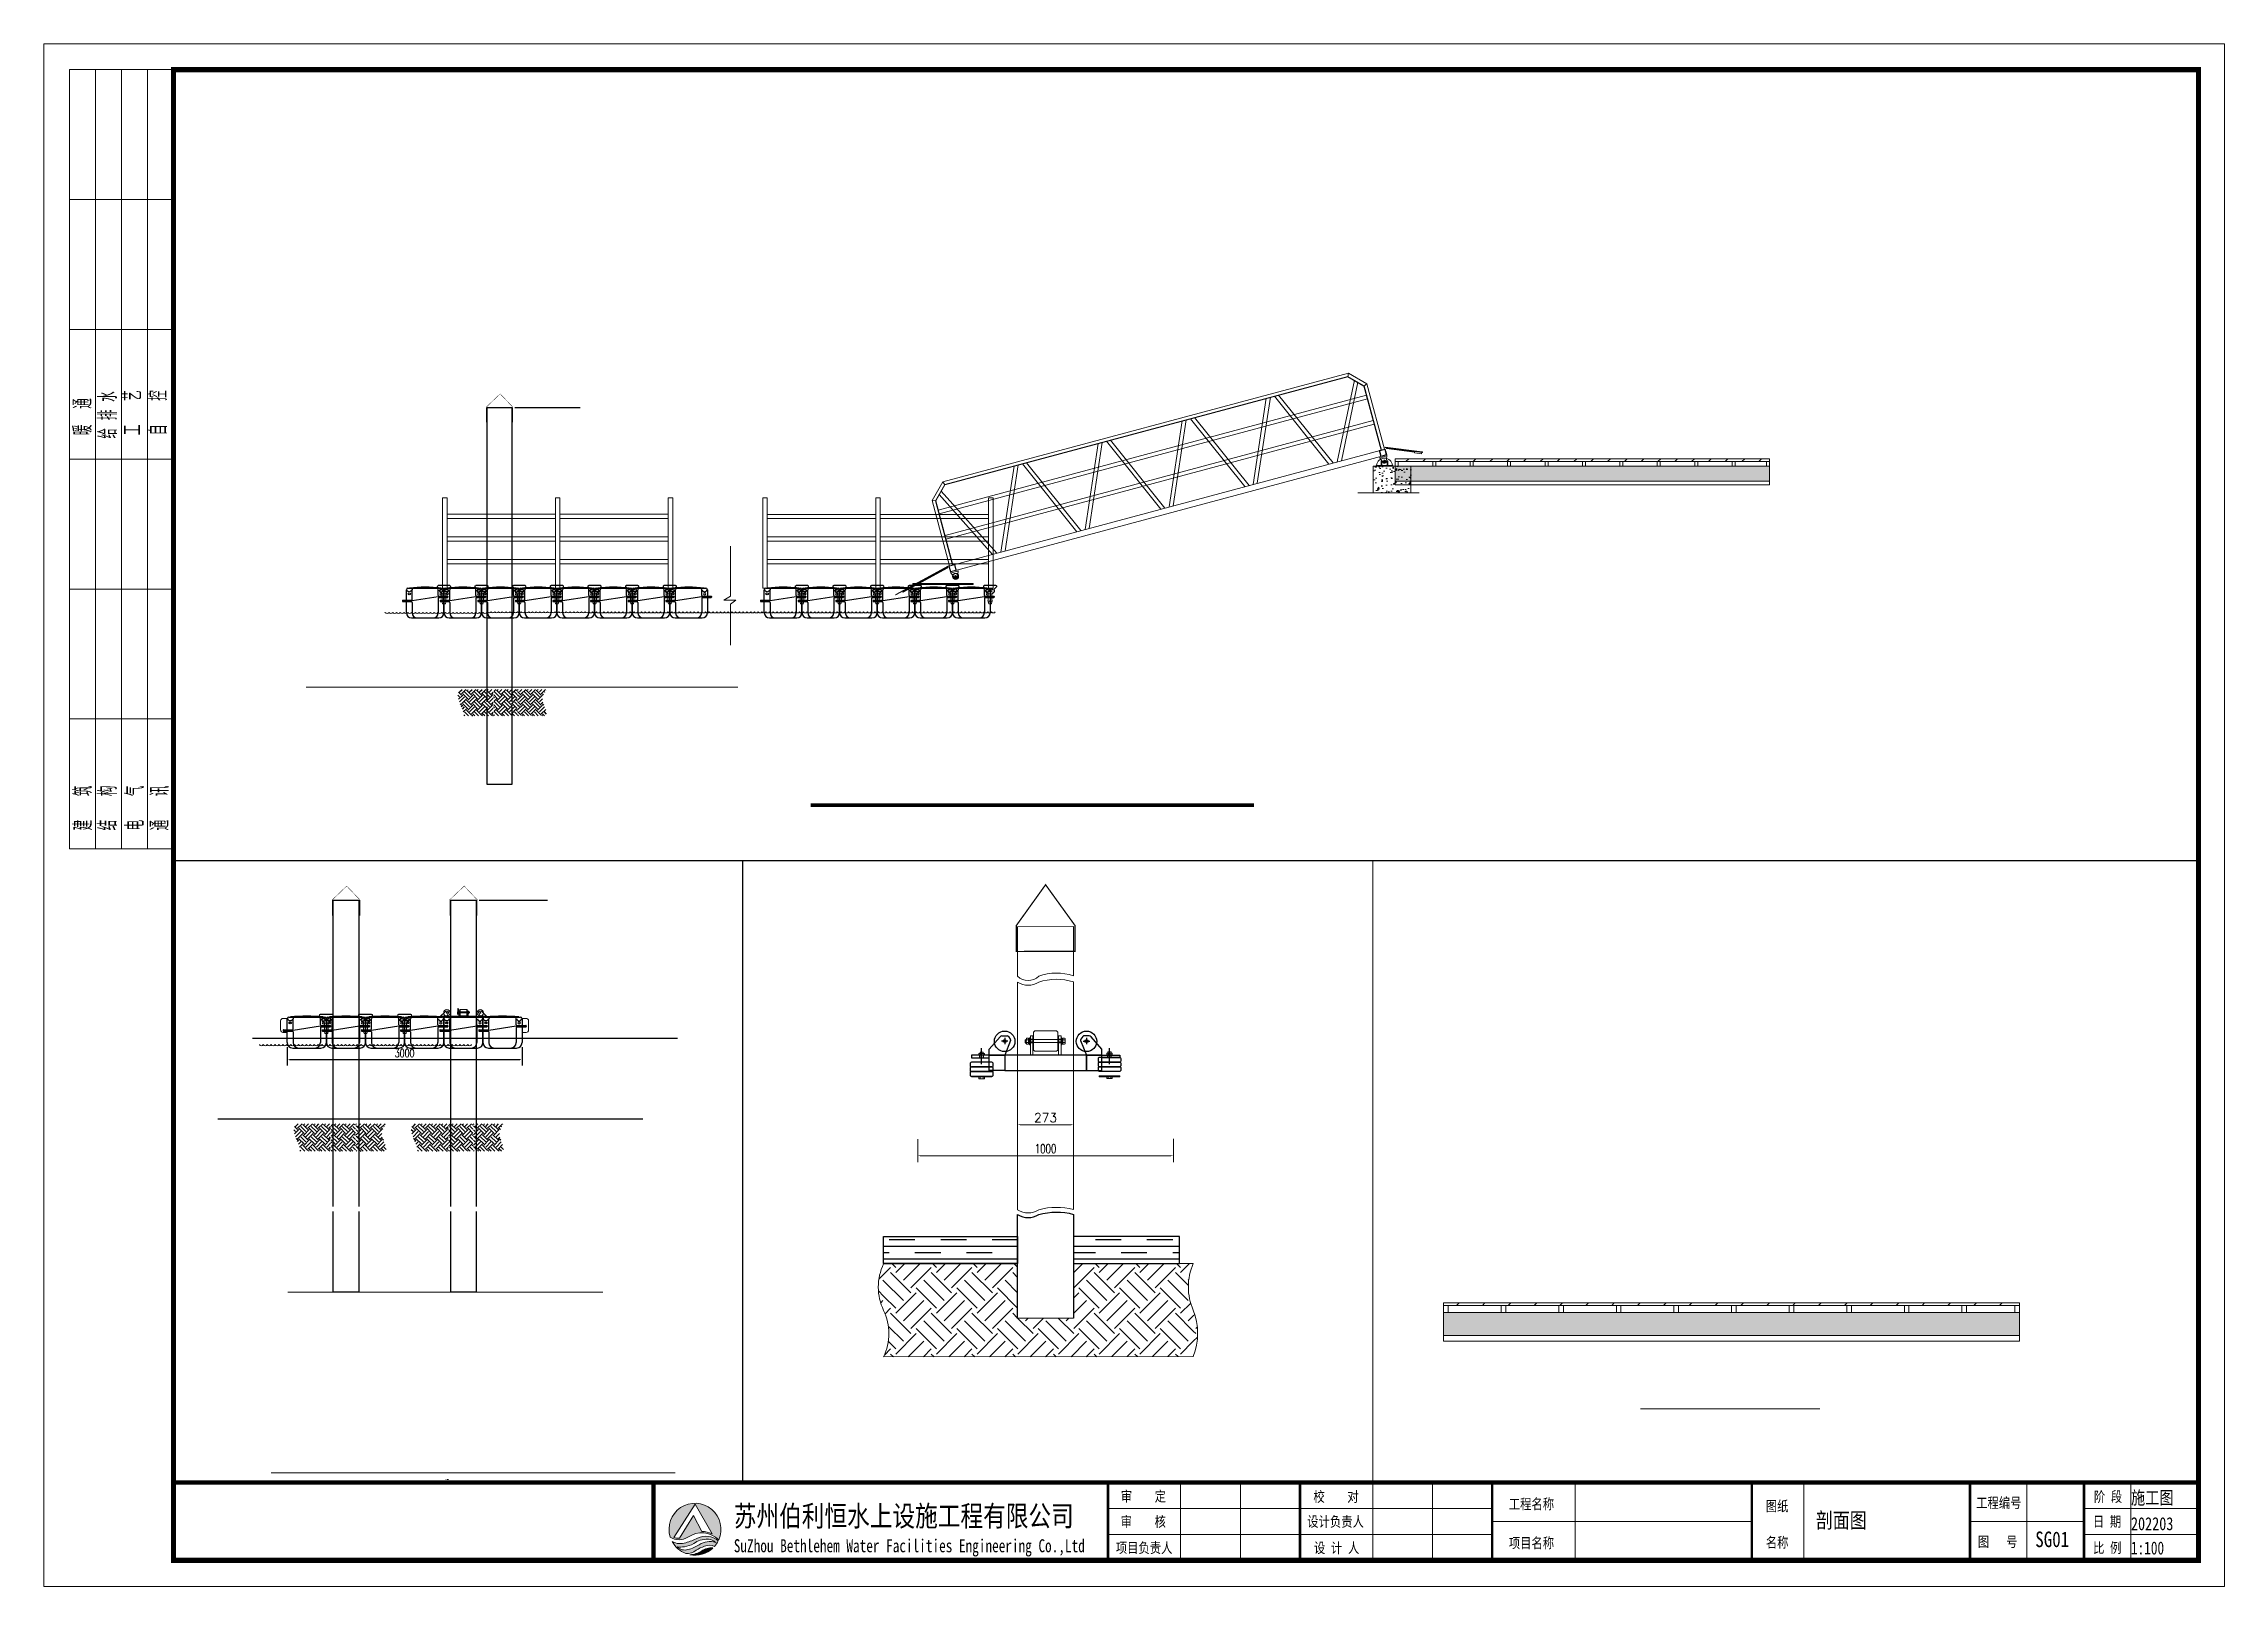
# Paper-space layout '剖切详图' of a CAD drawing. Extents: x 0.1 to 10.4, y 0.3 to 7.6.
# The model-space entities are those that its viewports show. They can reach past a viewport. Long polylines and large blocks are cut down to what shows.
import ezdxf

# ---------------------------------------------------------------- set-up
doc = ezdxf.new("R2010")
doc.units = 0
doc.header["$LTSCALE"] = 1000
doc.header["$MEASUREMENT"] = 0
for name, pattern in [('ACAD_ISO03W100', [30, 12, -18]), ('BLTA11-LD-L-4001_Plot Plan for Seawater Intake System_20140729$0$key plan$0${ Wide Dash }', [12, 4, -2, 4, -2]), ('CENTER2', [28.575, 19.05, -3.175, 3.175, -3.175]), ('DASHED2', [9.525, 6.35, -3.175])]:
    doc.linetypes.add(name, pattern=pattern)
doc.layers.get('0').update_dxf_attribs({"lineweight": 5})
for name, color, linetype, lineweight in [('0 [HR] Dim', 6, 'Continuous', 13), ('伯利恒浮筒', 5, 'Continuous', 5), ('系绳栓', 4, 'Continuous', 5), ('结构', 52, 'Continuous', 18)]:
    doc.layers.add(name, color=color, linetype=linetype, lineweight=lineweight)
for name, color, linetype in [('00-HATCH(填充)', 250, 'Continuous'), ('DOTE', 1, 'Continuous'), ('FT', 5, 'Continuous'), ('PUB_DIM', 3, 'Continuous'), ('W-FLOAT_BOWL浮筒', 253, 'Continuous'), ('W-MOUNTING固定方式', 5, 'Continuous'), ('W-STEEL_FRAME钢架', 3, 'Continuous'), ('ZJ', 251, 'Continuous'), ('固定锚', 5, 'Continuous'), ('短销钉', 253, 'Continuous')]:
    doc.layers.add(name, color=color, linetype=linetype)
doc.styles.add('-宋体', font='', dxfattribs={"width": 0.8})
doc.styles.add('_TCH_DIM', font='SIMPLEX', dxfattribs={"bigfont": 'GBCBIG'})
doc.styles.get("Standard").update_dxf_attribs({"font": 'gbenor.shx', "bigfont": 'gbcbig.shx'})
doc.styles.add('STANDARD_T3', font='simplex.shx', dxfattribs={"width": 0.7, "bigfont": 'gbcbig.shx'})
doc.styles.add('图框', font='')
doc.styles.add('黑体', font='simhei.ttf', dxfattribs={"width": 0.8})
doc.styles.get('-宋体').set_extended_font_data('SimSun')
doc.styles.get('图框').set_extended_font_data('SimSun')
doc.dimstyles.new('W&&10', dxfattribs={"dimtxt": 35, "dimasz": 10, "dimexe": 25, "dimexo": 30, "dimgap": 10, "dimtad": 1, "dimdec": 0, "dimzin": 0, "dimdsep": 46, "dimtxsty": 'STANDARD_T3', "dimcen": 0.09, "dimclrd": 1, "dimclre": 1, "dimclrt": 7, "dimazin": 2, "dimtfac": 1, "dimtdec": 0, "dimtix": 1, "dimtmove": 2, "dimatfit": 3, "dimfxl": 100, "dimtolj": 1, "dimtzin": 0, "dimarcsym": 0})
doc.dimstyles.new('W&&30', dxfattribs={"dimtxt": 105, "dimasz": 30, "dimexe": 75, "dimexo": 90, "dimgap": 30, "dimtad": 1, "dimdec": 0, "dimzin": 0, "dimdsep": 46, "dimtxsty": 'STANDARD_T3', "dimcen": 0.09, "dimclrd": 1, "dimclre": 1, "dimclrt": 7, "dimazin": 2, "dimtfac": 1, "dimtdec": 0, "dimtix": 1, "dimtmove": 2, "dimatfit": 3, "dimfxl": 100, "dimtolj": 1, "dimtzin": 0, "dimarcsym": 0})

psp = doc.layouts.new('剖切详图')

msp = doc.modelspace()

# ---------------------------------------------------------------- blocks, each defined once
blk = doc.blocks.new('$TITLEBLK$00000187')
h = blk.add_hatch(color=140)
h.dxf.hatch_style = 1
h.paths.add_polyline_path([(-294.3, 4.5, 0.294083), (-290.89, 4.48, -0.363756), (-284.97, 3.96, 1.450144)])
h.paths.add_polyline_path([(-289.53, 10.8), (-286.23, 5.12, 0.101723), (-288.23, 5.58), (-289.84, 8.66), (-292.52, 4.26, -0.081837), (-293.64, 4.38)], flags=16)
h = blk.add_hatch(color=174)
h.paths.add_polyline_path([(-285.05, 3.78, 0.296692), (-289.05, 4.29, -0.04264), (-291.3, 3.4, -0.209747), (-293.92, 3.62, 0.179915), (-291.3, 1.33, 0.169783), (-289.28, 1.97, -0.05744), (-287.69, 2.74, -0.214092), (-285.77, 2.71, 0.064571)])
h.paths.add_polyline_path([(-288.71, 3.03, -0.084014), (-290.89, 2.08, -0.271733), (-292.96, 2.61, 0.071966), (-291.58, 2.64, 0.098278), (-289.75, 3.23, -0.072406), (-288.51, 3.9, -0.088156), (-286.96, 4.07, -0.181988), (-285.56, 3.48, 0.206106)], flags=16)
blk.add_hatch(color=174).paths.add_polyline_path([(-286.08, 2.39, 0.189728), (-288.25, 1.81, -0.126537), (-290.52, 1.1, 0.245013)])
for p, q in [((-196, 0), (-196, 15)), ((-184.5, 0), (-184.5, 15)), ((-159, 0), (-159, 15)), ((-147.5, 0), (-147.5, 15)), ((-120, 0), (-120, 15)), ((-76, 0), (-76, 15)), ((-33, 0), (-33, 15)), ((-13, 0), (-13, 15)), ((0, 0), (0, 15)), ((-136, 10), (-210, 10)), ((0, 10), (-22, 10)), ((-136, 5), (-210, 5)), ((-136, 7.5), (-86, 7.5)), ((-44, 7.5), (-22, 7.5)), ((0, 5), (-22, 5))]:
    blk.add_line(p, q)
for points, const_width in [([(-297.54, 0), (-297.54, 15), (0, 15)], 0.8), ([(-210, 0), (-210, 15)], 0.5), ([(-173, 0), (-173, 15)], 0.5), ([(-136, 0), (-136, 15)], 0.5), ([(-86, 0), (-86, 15)], 0.5), ([(-44, 0), (-44, 15)], 0.5), ([(-22, 0), (-22, 15)], 0.5)]:
    blk.add_lwpolyline(points, dxfattribs=dict(const_width=const_width))
for points in [[(-294.3, 4.5, 0.294083), (-290.89, 4.48, -0.363756), (-284.97, 3.96, 1.450144)], [(-293.64, 4.38), (-289.53, 10.8), (-286.23, 5.12, 0.101723), (-288.23, 5.58), (-289.84, 8.66), (-292.52, 4.26, -0.081837)]]:
    blk.add_lwpolyline(points, format="xyb", close=True)
for points in [[(-293.92, 3.62, 0.209747), (-291.3, 3.4, 0.04264), (-289.05, 4.29, -0.296692), (-285.05, 3.78)], [(-292.96, 2.61, 0.071966), (-291.58, 2.64, 0.098278), (-289.75, 3.23, -0.072406), (-288.51, 3.9, -0.088156), (-286.96, 4.07, -0.181988), (-285.56, 3.48, 0.206106), (-288.71, 3.03, -0.084014), (-290.89, 2.08, -0.271733), (-292.96, 2.61)], [(-291.3, 1.33, 0.169783), (-289.28, 1.97, -0.05744), (-287.69, 2.74, -0.214092), (-285.77, 2.71, -0.214092)], [(-290.52, 1.1, 0.126537), (-288.25, 1.81, -0.189728), (-286.08, 2.39, -0.189728)]]:
    blk.add_lwpolyline(points, format="xyb")
for start, end in [(208.4706, 249.2676), (258.5751, 313.6432), (318.8384, 333.6165)]:
    blk.add_arc((-289.53, 6), 5, start, end)
at = {"style": '图框'}
for s, height, width, p in [('审    定', 2, 0.8, (-207.53, 11.34)), ('校    对', 2, 0.8, (-170.43, 11.27)), ('阶 段', 2, 0.8, (-20.12, 11.27)), ('苏州伯利恒水上设施工程有限公司', 4, 0.8, (-282.06, 6.56)), ('审    核', 2, 0.8, (-207.55, 6.48)), ('设计负责人', 2, 0.8, (-171.62, 6.48)), ('工程名称', 2, 0.8, (-132.8, 9.86)), ('图纸', 2, 0.8, (-83.31, 9.46)), ('工程编号', 2, 0.8, (-42.79, 10.08)), ('日 期', 2, 0.8, (-20.31, 6.48)), ('SuZhou Bethlehem Water Facilities Engineering Co.,Ltd ', 2.5, 0.75, (-282.06, 1.57)), ('项目名称', 2, 0.8, (-132.8, 2.36)), ('名称', 2, 0.8, (-83.31, 2.46)), ('图   号', 2, 0.8, (-42.46, 2.6)), ('项目负责人', 2, 0.8, (-208.49, 1.42)), ('设 计 人', 2, 0.8, (-170.33, 1.42)), ('比 例', 2, 0.8, (-20.27, 1.42))]:
    blk.add_text(s, height=height, dxfattribs=dict(at, width=width)).set_placement(p)
for tag, p in [('审定人', (-193.68, 10.95)), ('校对', (-155.51, 10.92)), ('审核人', (-193.68, 6.03)), ('设计负责人', (-158.64, 6.23)), ('项目负责人', (-195.69, 1.11)), ('设计人', (-156.48, 1.18))]:
    blk.add_attdef(tag, p, '', height=3)
for tag, p, height, style, width in [('工程名称', (-115.66, 9.53), 3, '-宋体', 0.8), ('阶段', (-12.96, 10.81), 2.5, '黑体', 0.8), ('图名', (-73.67, 6.22), 3, '-宋体', 0.8), ('日期', (-12.96, 5.8), 2.5, '黑体', 0.8), ('项目名称', (-115.65, 1.97), 3, '-宋体', 0.8), ('图号', (-31.44, 2.55), 3, '_TCH_DIM', 0.7), ('比例', (-12.96, 1.14), 2.5, '黑体', 0.8)]:
    blk.add_attdef(tag, p, '', height=height, dxfattribs=dict(style=style, width=width))
blk = doc.blocks.new('$TITLEBLK$00000095')
for p, q in [((-150, 20), (-150, 0)), ((-150, 20), (0, 20)), ((-125, 20), (-125, 0)), ((-100, 20), (-100, 0)), ((-75, 20), (-75, 0)), ((-75, 20), (-75, 0)), ((-50, 20), (-50, 0)), ((-25, 20), (-25, 0)), ((0, 20), (0, 0)), ((-150, 15), (-75, 15)), ((-75, 15), (0, 15)), ((-150, 10), (-75, 10)), ((-75, 10), (0, 10)), ((-150, 5), (-75, 5)), ((-75, 5), (0, 5))]:
    blk.add_line(p, q)
at = {"width": 0.8}
for s, p in [('建   筑', (-146.45, 15.65)), ('暖  通', (-70.35, 15.73)), ('结   构', (-146.45, 10.91)), ('给 排 水', (-71.03, 10.9)), ('电   气', (-146.45, 5.65)), ('工   艺', (-70.35, 6.13)), ('通   讯', (-146.45, 0.88)), ('自   控', (-70.35, 1.24))]:
    blk.add_text(s, height=3.509, dxfattribs=at).set_placement(p)
blk = doc.blocks.new('rgthtyjyuk')
blk.add_lwpolyline([(0, 0), (420, 0), (420, 297), (0, 297)], close=True)
at = {"const_width": 1}
blk.add_lwpolyline([(25, 5), (415, 5), (415, 292), (25, 292)], close=True, dxfattribs=at)
at = {"const_width": 0.8}
blk.add_lwpolyline([(415, 20), (25, 20)], dxfattribs=at)
at = {"rotation": 90}
blk.add_blockref('$TITLEBLK$00000095', (25, 292), dxfattribs=at)
blk = doc.blocks.new('blhft')
at = {"layer": 'W-FLOAT_BOWL浮筒', "color": 0}
for p, q in [((-250, 234), (-250, 375)), ((-230, 395), (230, 395)), ((-208, 397), (208, 397)), ((-208, 397), (-208, 395)), ((-174, 244), (-174, 375)), ((174, 298), (174, 375)), ((208, 397), (208, 395)), ((250, 375), (250, 288)), ((-302, 226), (-174, 226)), ((-298, 234), (-184, 234)), ((-298, 216), (-184, 216)), ((-250, 70), (-250, 216)), ((174, 280), (-174, 226)), ((-174, 206), (-174, 70)), ((174, 280), (302, 280)), ((174, 260), (174, 70)), ((184, 288), (298, 288)), ((184, 270), (298, 270)), ((250, 270), (250, 70)), ((-180, 0), (180, 0))]:
    blk.add_line(p, q, dxfattribs=at)
at = {"layer": 'W-FLOAT_BOWL浮筒', "color": 0, "ltscale": 0.5}
for p, q in [((-302, 230), (-302, 220)), ((302, 284), (302, 274))]:
    blk.add_line(p, q, dxfattribs=at)
at = {"layer": 'W-FLOAT_BOWL浮筒', "color": 0}
for centre, radius, start, end in [((-230, 375), 20, 90, 180), ((0, -1768), 2175, 84.5043, 95.4957), ((-154, 375), 20, 90, 180), ((154, 375), 20, 0, 90), ((184, 298), 10, 180, 270), ((230, 375), 20, 0, 90), ((-298, 220), 4, 180, 270), ((-184, 244), 10, 270, 0), ((-184, 206), 10, 0, 90), ((184, 260), 10, 90, 180), ((298, 274), 4, 270, 0), ((-180, 70), 70, 180, 270), ((-104, 70), 70, 180, 270), ((104, 70), 70, 270, 0), ((180, 70), 70, 270, 0)]:
    blk.add_arc(centre, radius, start, end, dxfattribs=at)
at = {"layer": 'W-FLOAT_BOWL浮筒', "color": 0, "ltscale": 0.5}
for centre, start, end in [((-298, 230), 90, 180), ((298, 284), 0, 90)]:
    blk.add_arc(centre, 4, start, end, dxfattribs=at)
at = {"layer": 'W-FLOAT_BOWL浮筒', "color": 0, "extrusion": (0, 0, -1)}
blk.add_ellipse((-212, 375), major_axis=(-30.4, 0), ratio=0.921809, start_param=3.141593, end_param=6.283185, dxfattribs=at)
at = {"layer": 'W-FLOAT_BOWL浮筒', "color": 0}
blk.add_ellipse((-212, 320), major_axis=(-16, 0), ratio=0.75, dxfattribs=at)
blk.add_ellipse((212, 375), major_axis=(30.4, 0.1), ratio=0.921809, start_param=3.141593, end_param=6.283185, dxfattribs=at)
at = {"layer": 'W-FLOAT_BOWL浮筒', "color": 0, "extrusion": (0, 0, -1)}
blk.add_ellipse((212, 320), major_axis=(16, 0), ratio=0.75, dxfattribs=at)
blk = doc.blocks.new('dxd')
at = {"layer": '短销钉', "color": 7, "lineweight": 13}
for p, q in [((-86, 227), (-56, 200)), ((-79, 244), (79, 244)), ((-78, 244), (-78, 246)), ((-78, 246), (78, 246)), ((-52, 180), (-52, 193)), ((-49, 153), (-28, 136)), ((-43, 197), (42, 197)), ((49, 153), (28, 136)), ((52, 180), (52, 193)), ((86, 227), (56, 200)), ((78, 244), (78, 246)), ((-29, 39), (-29, 45)), ((-26, 48), (-24, 48)), ((-24, 30), (-24, 128)), ((-24, 30), (24, 30)), ((-24, 30), (-18, 2)), ((-19, 133), (19, 133)), ((-16, 0), (16, 0)), ((-6, 39), (-6, 44)), ((6, 39), (6, 44)), ((24, 30), (18, 2)), ((24, 30), (24, 128)), ((26, 48), (24, 48)), ((29, 39), (29, 45))]:
    blk.add_line(p, q, dxfattribs=at)
at = {"layer": '短销钉', "color": 7, "lineweight": 13, "ltscale": 0.1}
for p, q in [((-18, 2), (-18, 0)), ((-18, 0), (-16, 0)), ((16, 0), (18, 0)), ((18, 2), (18, 0))]:
    blk.add_line(p, q, dxfattribs=at)
at = {"layer": '短销钉', "color": 7, "lineweight": 13}
for centre, radius, start, end in [((-79, 234), 10, 90, 228.0009), ((0, -1254), 1503, 87.0435, 92.9565), ((-44, 170), 13.5, 126.5657, 231), ((-62, 193), 10, 0, 48.0009), ((-35, 154), 31.4, 56.4166, 122.8531), ((-43, 161), 10, 184.1479, 231), ((-34, 186), 31.4, 236.1381, 303.5569), ((-25, 170), 13.5, 308.3696, 51.9011), ((25, 170), 13.5, 128.0989, 231.6304), ((35, 155), 31.3, 57.1287, 123.6019), ((34, 186), 31.4, 236.4385, 303.8665), ((42, 161), 10, 309, 355.8521), ((62, 193), 10, 131.9991, 180), ((44, 170), 13.5, 309, 53.4343), ((79, 234), 10, 311.9991, 90), ((-26, 45), 3, 90, 180), ((-34, 128), 10, 0, 51), ((-16, 2), 2.5, 191.3099, 270), ((-3, 44), 3, 115.3769, 180), ((0, 38), 10, 64.6231, 115.3769), ((3, 44), 3, 0, 64.6231), ((16, 2), 2.5, 270, 348.6901), ((34, 128), 10, 129, 180), ((26, 45), 3, 0, 90)]:
    blk.add_arc(centre, radius, start, end, dxfattribs=at)
for centre, major_axis, start_param, end_param in [((-23, 39), (0, -9), 4.712389, 6.115737), ((0, 39), (0, 9), 1.570796, 4.712389)]:
    blk.add_ellipse(centre, major_axis=major_axis, ratio=0.666667, start_param=start_param, end_param=end_param, dxfattribs=at)
at = {"layer": '短销钉', "color": 7, "lineweight": 13, "extrusion": (0, 0, -1)}
blk.add_ellipse((23, 39), major_axis=(0, -9), ratio=0.666667, start_param=4.712389, end_param=6.115737, dxfattribs=at)
blk = doc.blocks.new('*D23')
at = {"layer": 'Defpoints', "color": 0, "transparency": 16777216}
for p in [(80677, -23593), (83677, -23595), (83677, -23844)]:
    blk.add_point(p, dxfattribs=at)
at = {"layer": 'PUB_DIM', "color": 1, "lineweight": -2, "transparency": 16777216}
for p, q in [((80677, -23683), (80677, -23917)), ((83677, -23685), (83677, -23919)), ((80707, -23842), (83647, -23844))]:
    blk.add_line(p, q, dxfattribs=at)
at = {"layer": 'PUB_DIM', "color": 1, "transparency": 16777216}
for points in [[(80707, -23837), (80707, -23847), (80677, -23842)], [(83647, -23839), (83647, -23849), (83677, -23844)]]:
    blk.add_solid(points, dxfattribs=at)
at = {"layer": 'PUB_DIM', "color": 7, "transparency": 16777216, "insert": (82177, -23760), "char_height": 105, "attachment_point": 5, "rotation": 359.9604, "style": 'STANDARD_T3'}
blk.add_mtext('\\A1;3000', dxfattribs=at)
blk = doc.blocks.new('*U13')
blk.add_lwpolyline([(-12, 0), (-12, 2.5), (12, 2.5), (12, 0)], close=True)
blk = doc.blocks.new('SPLIT_PINS_GB91')
at = {"color": 8, "linetype": 'Continuous'}
for p, q in [((-3, 6), (-7, 3)), ((0, 5), (0, -5)), ((-3, -6), (-7, -3))]:
    blk.add_line(p, q, dxfattribs=at)
at = {"color": 7, "linetype": 'Continuous'}
for p, q in [((50, 5), (0, 5)), ((0, 0), (56, 0)), ((50, 5), (50, 0)), ((56, -5), (56, 0)), ((0, -5), (56, -5))]:
    blk.add_line(p, q, dxfattribs=at)
for centre, radius, start, end in [((-10, 0), 9.5, 41.3178, 318.6822), ((-10, 0), 4.75, 41.3178, 318.6822), ((0, 9), 9.23, 221.3178, 270), ((0, -9), 9.23, 90, 138.6822), ((0, 9), 4.48, 221.3178, 270), ((0, -9), 4.48, 90, 138.6822)]:
    blk.add_arc(centre, radius, start, end, dxfattribs=at)
blk = doc.blocks.new('5632.')
for p, q in [((865973, -129945), (865996, -129992)), ((865981, -129929), (865974, -129939)), ((866076, -129992), (866014, -129930))]:
    blk.add_line(p, q)
at = {"color": 0}
for p, q in [((866007, -129927), (865984, -129927)), ((866076, -129992), (865996, -129992)), ((865996, -129992), (865996, -130002)), ((865996, -130002), (866076, -130002)), ((866076, -130002), (866076, -129992))]:
    blk.add_line(p, q, dxfattribs=at)
for radius in [40, 6]:
    blk.add_circle((865996, -129947), radius)
for centre, radius, start, end in [((865977, -129943), 5, 133.9435, 206), ((865984, -129932), 5, 90, 133.9435), ((866007, -129937), 10, 45, 90)]:
    blk.add_arc(centre, radius, start, end)
blk = doc.blocks.new('jashjds')
h = blk.add_hatch()
h.set_pattern_fill('ANSI31', color=256, scale=100)
h.set_pattern_definition([(45, (0, 1533.19), (-112.2532, 112.2532), [])])
h.paths.add_polyline_path([(59067.5, 5288.7), (64067.5, 5288.7), (64067.5, 5311.3), (59067.5, 5311.3)])
h = blk.add_hatch()
h.set_pattern_fill('AR-CONC', color=256, scale=100)
h.set_pattern_definition([(50, (0, 60), (182.18467, -15.9391), [19.05, -209.55]), (355, (0, 60), (-35.2428, 191.05664), [15.24, -167.64]), (100.451, (15.18, 58.67), (146.9425, 175.1167), [16.19, -178.09]), (46.1842, (0, 110.8), (271.07904, -42.0423), [28.575, -314.325]), (96.6356, (22.6, 107.3), (237.4042, 247.4256), [24.285, -267.135]), (351.184, (0, 110.8), (237.4046, 247.4251), [22.86, -251.46]), (21, (25.4, 98.1), (151.61488, -102.26552), [19.05, -209.55]), (326, (25.4, 98.1), (61.80203, 184.18797), [15.24, -167.64]), (71.4514, (38.03, 89.58), (213.4165, 81.92286), [16.19, -178.09]), (37.5, (0, 60), (3.0886, 84.55504), [0, -165.608, 0, -170.18, 0, -168.275]), (7.5, (0, 60), (66.81966, 100.18057), [0, -97.028, 0, -161.798, 0, -64.135]), (327.5, (-56.64, 60), (135.590595, -5.728744), [0, -63.5, 0, -198.12, 0, -262.89]), (317.5, (-82.04, 60), (148.12918, 25.4265), [0, -82.55, 0, -131.572, 0, -186.69])])
h.paths.add_polyline_path([(59067.5, 5228.7), (64067.5, 5228.7), (64067.5, 5028.2), (59067.5, 5028.2)])
for points in [[(59067.5, 5288.7), (64067.5, 5288.7), (64067.5, 5311.3), (59067.5, 5311.3)], [(59067.5, 5228.7), (59107.5, 5228.7), (59107.5, 5288.7), (59067.5, 5288.7)], [(59567.5, 5228.7), (59607.5, 5228.7), (59607.5, 5288.7), (59567.5, 5288.7)], [(60067.5, 5228.7), (60107.5, 5228.7), (60107.5, 5288.7), (60067.5, 5288.7)], [(60567.5, 5228.7), (60607.5, 5228.7), (60607.5, 5288.7), (60567.5, 5288.7)], [(61067.5, 5228.7), (61107.5, 5228.7), (61107.5, 5288.7), (61067.5, 5288.7)], [(61567.5, 5228.7), (61607.5, 5228.7), (61607.5, 5288.7), (61567.5, 5288.7)], [(62067.5, 5228.7), (62107.5, 5228.7), (62107.5, 5288.7), (62067.5, 5288.7)], [(62567.5, 5228.7), (62607.5, 5228.7), (62607.5, 5288.7), (62567.5, 5288.7)], [(63067.5, 5228.7), (63107.5, 5228.7), (63107.5, 5288.7), (63067.5, 5288.7)], [(63567.5, 5228.7), (63607.5, 5228.7), (63607.5, 5288.7), (63567.5, 5288.7)], [(64027.5, 5228.7), (64067.5, 5228.7), (64067.5, 5288.7), (64027.5, 5288.7)], [(59067.5, 5228.7), (64067.5, 5228.7), (64067.5, 5028.2), (59067.5, 5028.2)], [(59067.5, 4978.2), (64067.5, 4978.2), (64067.5, 5028.2), (59067.5, 5028.2)]]:
    blk.add_lwpolyline(points, close=True)
blk.add_lwpolyline([(60777.5, 4393.1), (62334.6, 4393.1)])
blk = doc.blocks.new('JAGZZ')
at = {"color": 1, "linetype": 'CENTER2'}
for p, q in [((524725, 12996), (524689, 12996)), ((524707, 12979), (524707, 13014))]:
    blk.add_line(p, q, dxfattribs=at)
at = {"layer": '结构', "color": 4}
for p, q in [((524597, 12929), (524597, 12941)), ((524817, 12941), (524597, 12941)), ((524817, 12929), (524817, 12941)), ((524817, 12929), (524597, 12929))]:
    blk.add_line(p, q, dxfattribs=at)
for points in [[(524670, 12941), (524670, 13001), (524662, 13001), (524662, 12941)], [(524744, 12941), (524744, 13001), (524752, 13001), (524752, 12941)]]:
    blk.add_lwpolyline(points, close=True, dxfattribs=at)
at = {"layer": '结构'}
blk.add_circle((524707, 12996), 13, dxfattribs=at)
at = {"layer": '结构', "color": 4}
blk.add_arc((524707, 12931), 106, 5.7248, 174.2752, dxfattribs=at)
blk = doc.blocks.new('*D183')
at = {"layer": 'Defpoints', "color": 0, "transparency": 16777216}
for p in [(59922.7, -26658, 0), (60141.7, -26657.1, 0), (60141.7, -26770.5)]:
    blk.add_point(p, dxfattribs=at)
at = {"layer": 'PUB_DIM', "color": 1, "lineweight": -2, "transparency": 16777216}
for p, q in [((59922.7, -26688), (59922.7, -26795.5)), ((60141.7, -26687.1), (60141.7, -26795.5)), ((59932.7, -26770.5), (60131.7, -26770.5))]:
    blk.add_line(p, q, dxfattribs=at)
at = {"layer": 'PUB_DIM', "color": 1, "transparency": 16777216}
for points in [[(59932.7, -26768.8), (59932.7, -26772.1), (59922.7, -26770.5)], [(60131.7, -26768.8), (60131.7, -26772.1), (60141.7, -26770.5)]]:
    blk.add_solid(points, dxfattribs=at)
at = {"layer": 'PUB_DIM', "color": 7, "transparency": 16777216, "insert": (60032.2, -26743), "char_height": 35, "attachment_point": 5, "style": 'STANDARD_T3'}
blk.add_mtext('\\A1;{\\W1;273}', dxfattribs=at)
blk = doc.blocks.new('*D185')
at = {"layer": 'Defpoints', "color": 0, "transparency": 16777216}
for p in [(59532.2, -26797.2, 0), (60532.3, -26796.3), (60532.3, -26892)]:
    blk.add_point(p, dxfattribs=at)
at = {"layer": 'PUB_DIM', "color": 1, "lineweight": -2, "transparency": 16777216}
for p, q in [((59532.2, -26827.2), (59532.2, -26917)), ((60532.3, -26826.3), (60532.3, -26917)), ((59542.2, -26892), (60522.3, -26892))]:
    blk.add_line(p, q, dxfattribs=at)
at = {"layer": 'PUB_DIM', "color": 1, "transparency": 16777216}
for points in [[(59542.2, -26890.3), (59542.2, -26893.6), (59532.2, -26892)], [(60522.3, -26890.3), (60522.3, -26893.6), (60532.3, -26892)]]:
    blk.add_solid(points, dxfattribs=at)
at = {"layer": 'PUB_DIM', "color": 7, "transparency": 16777216, "insert": (60032.2, -26864.5), "char_height": 35, "attachment_point": 5, "style": 'STANDARD_T3'}
blk.add_mtext('\\A1;1000', dxfattribs=at)
blk = doc.blocks.new('滚轮支架 -left')
for p, q in [((-50, 10), (-22, 81)), ((50, 10), (22, 81))]:
    blk.add_line(p, q)
at = {"color": 3, "linetype": 'CENTER2'}
for p, q in [((-15, 70), (15, 70)), ((0, 85), (0, 55))]:
    blk.add_line(p, q, dxfattribs=at)
blk.add_lwpolyline([(-50, 10), (50, 10), (50, -5), (-50, -5)], close=True)
blk.add_circle((0, 70), 11)
blk.add_arc((0, 70), 25, 26.1956, 153.8044)
blk = doc.blocks.new('滚轮')
for radius in [40, 37, 9, 8]:
    blk.add_circle((0, 0), radius)
blk = doc.blocks.new('sdfdfsgdfghfdhrh')
at = {"color": 4}
for p, q in [((43070, 52314), (43270, 52514)), ((43115, 52295), (43289, 52469)), ((43270, 52514), (48850, 52514)), ((48850, 52514), (43270, 52514)), ((43289, 52469), (43270, 52514)), ((48831, 52469), (43289, 52469)), ((48831, 52469), (48850, 52514)), ((48831, 52469), (49005, 52295)), ((48850, 52514), (49050, 52314)), ((43070, 51414), (43070, 52314)), ((43115, 52295), (43070, 52314)), ((43115, 51414), (43115, 52295)), ((49050, 52314), (49005, 52295)), ((49005, 51414), (49005, 52295)), ((49050, 51414), (49050, 52314))]:
    blk.add_line(p, q, dxfattribs=at)
at = {"color": 8, "linetype": 'BLTA11-LD-L-4001_Plot Plan for Seawater Intake System_20140729$0$key plan$0${ Wide Dash }'}
for p, q in [((43111, 52297), (43287, 52473)), ((48833, 52473), (43287, 52473)), ((48833, 52473), (49009, 52297)), ((43111, 51414), (43111, 52297)), ((49009, 51414), (49009, 52297))]:
    blk.add_line(p, q, dxfattribs=at)
at = {"color": 0}
for p, q in [((44240, 52473), (43776, 51414)), ((44296, 52473), (43832, 51414)), ((44354, 52473), (44819, 51414)), ((44410, 52473), (44875, 51414)), ((45397, 52473), (44932, 51414)), ((45453, 52473), (44988, 51414)), ((45510, 52473), (45975, 51414)), ((45567, 52473), (46031, 51414)), ((46553, 52473), (46089, 51414)), ((46609, 52473), (46145, 51414)), ((46667, 52473), (47131, 51414)), ((46723, 52473), (47188, 51414)), ((47710, 52473), (47245, 51414)), ((47766, 52473), (47301, 51414)), ((47823, 52473), (48288, 51414)), ((47879, 52473), (48344, 51414)), ((43660, 51414), (43180, 52366)), ((43718, 51414), (43217, 52403)), ((48402, 51414), (48903, 52403)), ((48460, 51414), (48940, 52366)), ((43116, 52169), (49005, 52169)), ((43116, 52119), (49005, 52119)), ((43115, 51819), (49005, 51819)), ((43115, 51769), (49005, 51769))]:
    blk.add_line(p, q, dxfattribs=at)
at = {"color": 3}
for p, q in [((43060, 51414), (49060, 51414)), ((43060, 51334), (43060, 51414)), ((43060, 51334), (49060, 51334)), ((49060, 51334), (49060, 51414)), ((49060, 51334), (49060, 51385))]:
    blk.add_line(p, q, dxfattribs=at)
at = {"color": 1}
blk.add_line((43060, 51414), (43060, 51414), dxfattribs=at)
at = {"color": 3, "lineweight": 5}
for p, q in [((43060, 51334), (43060, 51414)), ((43140, 51334), (43140, 51414)), ((48980, 51334), (48980, 51414)), ((49060, 51334), (49060, 51414)), ((49060, 51354), (49060, 51414))]:
    blk.add_line(p, q, dxfattribs=at)
at = {"lineweight": 5}
for p, q in [((49431, 51283), (49424, 51266)), ((49518, 51246), (49511, 51230))]:
    blk.add_line(p, q, dxfattribs=at)
blk.add_line((49510, 51229), (49424, 51265))
for points in [[(49528, 51247), (49527, 51244, -0.414214), (49526, 51243), (49066, 51434, -0.416514), (49065, 51435), (49067, 51439, -0.411917), (49068, 51439), (49527, 51249)], [(42278, 51230), (42279, 51228, 0.414214), (42280, 51227), (43056, 51413, 0.416514), (43056, 51414), (43055, 51418, 0.411917), (43054, 51419), (42280, 51233)]]:
    blk.add_lwpolyline(points, format="xyb")
for points in [[(42380, 51251), (43038, 51409), (43041, 51396), (42383, 51238)], [(49431, 51283), (49083, 51427), (49078, 51415), (49426, 51271)]]:
    blk.add_lwpolyline(points, close=True)
for points in [[(42381, 51246), (43039, 51404)], [(49429, 51278), (49081, 51422)]]:
    blk.add_lwpolyline(points)
at = {"color": 3}
for points in [[(43060, 51414), (49060, 51414), (49060, 51334), (43060, 51334)], [(43060, 51414), (43140, 51414), (43140, 51334), (43060, 51334)], [(43064, 51410), (43136, 51410), (43136, 51338), (43064, 51338)], [(48980, 51414), (49060, 51414), (49060, 51334), (48980, 51334)], [(48984, 51410), (49056, 51410), (49056, 51338), (48984, 51338)]]:
    blk.add_lwpolyline(points, close=True, dxfattribs=at)
at = {"color": 3, "lineweight": 5}
for points in [[(43060, 51414), (43140, 51414), (43140, 51334), (43060, 51334)], [(43064, 51410), (43136, 51410), (43136, 51338), (43064, 51338)], [(49060, 51414), (48980, 51414), (48980, 51334), (49060, 51334)], [(49056, 51410), (48984, 51410), (48984, 51338), (49056, 51338)]]:
    blk.add_lwpolyline(points, close=True, dxfattribs=at)
at = {"lineweight": 5}
blk.add_arc((49425, 51266), 1, 157.5037, 247.5037, dxfattribs=at)
for centre, radius, start, end in [((49510, 51230), 1, 247.5037, 337.5037), ((49526, 51247), 2, 337.5037, 67.5037)]:
    blk.add_arc(centre, radius, start, end)
at = {"layer": '0 [HR] Dim', "color": 3, "linetype": 'CENTER2'}
blk.add_line((49010, 51239), (49010, 51279), dxfattribs=at)
at = {"rotation": 180}
for p in [(43110, 51329), (43110, 51329), (49010, 51329)]:
    blk.add_blockref('滚轮支架 -left', p, dxfattribs=at)
blk.add_blockref('滚轮', (43110, 51259))
blk = doc.blocks.new('assadasd')
h = blk.add_hatch()
h.set_pattern_fill('土壤', color=256, scale=30, angle=45)
h.set_pattern_definition([(45, (-1240353.57, -1958646.98), (0, 159.099026), [112.5, -112.5]), (45, (-1240383.4, -1958617.15), (0, 159.099026), [112.5, -112.5]), (45, (-1240413.23, -1958587.32), (0, 159.099026), [112.5, -112.5]), (135, (-1240413.23, -1958567.43), (-159.099026, 3e-14), [112.5, -112.5]), (135, (-1240383.4, -1958537.6), (-159.099026, 3e-14), [112.5, -112.5]), (135, (-1240353.57, -1958507.77), (-159.099026, 3e-14), [112.5, -112.5])])
edge = h.paths.add_edge_path()
edge.add_line((59398.9, -27314.4), (59922.7, -27314.4))
edge.add_line((59922.7, -27314.4), (59922.7, -27528))
edge.add_line((59922.7, -27528), (60141.7, -27527.1))
edge.add_line((60141.7, -27527.1), (60141.7, -27313.5))
edge.add_line((60141.7, -27313.5), (60609.8, -27313.5))
edge.add_arc((60812.5, -27404.4), 222.1, 155.86112, 204.13888)
edge.add_arc((60373.1, -27586.1), 253.5, -20.99526, 20.99526, ccw=False)
edge.add_line((60609.8, -27676.9), (59398.9, -27677.8))
edge.add_arc((59211.7, -27587), 208.1, 334.11584, 385.88416)
edge.add_arc((59587.7, -27405.3), 209.5, 154.30228, 205.69772, ccw=False)
at = {"layer": 'PUB_DIM'}
h = blk.add_hatch(dxfattribs=at)
h.set_pattern_fill('不能通行的沼泽地', color=256, scale=30)
h.set_pattern_definition([(0, (-1247357.355, -1959003.5), (100.77696, 50.38848), [100.77696, -100.77696]), (0, (-1247458.13, -1958978.306), (0, 50.38848), [])])
h.paths.add_polyline_path([(59922.7, -27313.5), (59398.9, -27313.5), (59398.9, -27207), (59922.7, -27207)])
h.paths.add_polyline_path([(60141.7, -27313.5), (60555.8, -27313.5), (60555.8, -27207), (60141.7, -27207)])
at = {"color": 4}
for p, q in [((59956.8, -26444.2), (59952.8, -26444.2)), ((59956.8, -26438.2), (59953.8, -26438.2)), ((59953.8, -26450.2), (59956.8, -26450.2))]:
    blk.add_line(p, q, dxfattribs=at)
for p, q in [((59958.8, -26438.7), (59965.8, -26438.7)), ((59965.8, -26449.7), (59958.8, -26449.7)), ((59969.8, -26445.3), (59965.8, -26441.9)), ((59969.8, -26447.6), (59965.8, -26444.2)), ((60095.8, -26445.3), (60099.8, -26441.9)), ((60095.8, -26447.6), (60099.8, -26444.2)), ((60106.8, -26438.7), (60099.8, -26438.7)), ((60099.8, -26449.7), (60106.8, -26449.7)), ((60108.8, -26452.7), (60108.8, -26435.2))]:
    blk.add_line(p, q)
at = {"color": 1}
for p, q in [((59972.8, -26436.7), (59982.8, -26436.7)), ((59982.8, -26450.7), (59972.8, -26450.7)), ((60092.8, -26436.7), (60082.8, -26436.7)), ((60092.8, -26436.7), (60082.8, -26436.7)), ((60092.8, -26450.7), (60082.8, -26450.7)), ((60082.8, -26450.7), (60092.8, -26450.7))]:
    blk.add_line(p, q, dxfattribs=at)
at = {"color": 2}
for p, q in [((59972.8, -26443.7), (59982.8, -26443.7)), ((60082.8, -26443.7), (60092.8, -26443.7)), ((60092.8, -26443.7), (60082.8, -26443.7))]:
    blk.add_line(p, q, dxfattribs=at)
at = {"color": 6, "linetype": 'ACAD_ISO03W100'}
for p, q in [((60092.3, -26437.7), (59973.3, -26437.7)), ((60092.3, -26449.7), (59973.3, -26449.7))]:
    blk.add_line(p, q, dxfattribs=at)
for points in [[(59922.7, -25997.1), (60141.7, -25996.2), (60141.7, -26189, 0.170875), (60005.2, -26189.9, -0.412328), (59922.7, -26189.9)], [(59922.7, -26213.4, 0.293594), (60005.2, -26213.4, -0.161329), (60141.7, -26212.5), (60141.7, -27101.7, 0.125768), (60005.2, -27102.6, -0.307823), (59922.7, -27102.6)], [(59958.8, -26455.7), (59965.8, -26455.7), (59965.8, -26454.7), (59969.8, -26454.7), (59969.8, -26433.7), (59965.8, -26433.7), (59965.8, -26454.7), (59965.8, -26432.7), (59958.8, -26432.7, 0.666667), (59958.8, -26438.7, 0.363636), (59958.8, -26449.7, 0.666667)], [(60106.8, -26455.7), (60099.8, -26455.7), (60099.8, -26454.7), (60095.8, -26454.7), (60095.8, -26433.7), (60099.8, -26433.7), (60099.8, -26454.7), (60099.8, -26432.7), (60106.8, -26432.7, -0.666667), (60106.8, -26438.7, -0.363636), (60106.8, -26449.7, -0.666667)]]:
    blk.add_lwpolyline(points, format="xyb", close=True)
for points in [[(59969.8, -26430.7), (59969.8, -26458.7), (59972.8, -26458.7), (59972.8, -26430.7), (59969.8, -26430.7), (59969.8, -26431.7)], [(60095.8, -26430.7), (60095.8, -26458.7), (60092.8, -26458.7), (60092.8, -26430.7), (60095.8, -26430.7), (60095.8, -26431.7)], [(59954.8, -26451.2), (59956.8, -26451.2), (59956.8, -26437.2), (59954.8, -26437.2)]]:
    blk.add_lwpolyline(points)
for points in [[(59982.8, -26423.7), (59982.8, -26498.7), (59972.8, -26498.7), (59972.8, -26423.7)], [(59990.3, -26483.7), (60075.3, -26483.7), (60080.3, -26478.7), (60080.3, -26408.7), (60075.3, -26403.7), (59990.3, -26403.7), (59985.3, -26408.7), (59985.3, -26478.7)], [(60082.8, -26423.7), (60082.8, -26498.7), (60092.8, -26498.7), (60092.8, -26423.7)], [(59952.8, -26449.2), (59954.8, -26451.2), (59954.8, -26437.2), (59952.8, -26439.2)], [(59956.8, -26452.7), (59956.8, -26449.7), (59956.8, -26438.7), (59956.8, -26435.7)]]:
    blk.add_lwpolyline(points, close=True)
at = {"color": 2}
for points in [[(59772.7, -26491.7), (59791.7, -26491.7), (59792.7, -26492.7), (59792.7, -26497.7), (59791.7, -26498.7), (59772.7, -26498.7), (59771.7, -26497.7), (59771.7, -26492.7)], [(59776.2, -26491.7), (59788.2, -26491.7), (59788.2, -26487.7), (59787.2, -26486.7), (59777.2, -26486.7), (59776.2, -26487.7)], [(59776.7, -26491.7), (59787.7, -26491.7), (59787.7, -26498.7), (59776.7, -26498.7)], [(60272.7, -26490.8), (60291.7, -26490.8), (60292.7, -26491.8), (60292.7, -26496.8), (60291.7, -26497.8), (60272.7, -26497.8), (60271.7, -26496.8), (60271.7, -26491.8)], [(60276.2, -26490.8), (60288.2, -26490.8), (60288.2, -26486.8), (60287.2, -26485.8), (60277.2, -26485.8), (60276.2, -26486.8)], [(60276.7, -26490.8), (60287.7, -26490.8), (60287.7, -26497.8), (60276.7, -26497.8)], [(59771.7, -26583.7), (59792.7, -26583.7), (59792.7, -26589.7), (59791.7, -26590.7), (59772.7, -26590.7), (59771.7, -26589.7)], [(59776.7, -26583.7), (59787.7, -26583.7), (59787.7, -26590.7), (59776.7, -26590.7)], [(60271.7, -26582.8), (60292.7, -26582.8), (60292.7, -26588.8), (60291.7, -26589.8), (60272.7, -26589.8), (60271.7, -26588.8)], [(60276.7, -26582.8), (60287.7, -26582.8), (60287.7, -26589.8), (60276.7, -26589.8)]]:
    blk.add_lwpolyline(points, close=True, dxfattribs=at)
at = {"color": 6}
for points in [[(59742.2, -26583.7), (59822.2, -26583.7), (59822.2, -26580.7), (59742.2, -26580.7)], [(60242.2, -26582.8), (60322.2, -26582.8), (60322.2, -26579.8), (60242.2, -26579.8)]]:
    blk.add_lwpolyline(points, close=True, dxfattribs=at)
at = {"elevation": 0}
blk.add_lwpolyline([(59398.9, -27314.4), (59922.7, -27314.4), (59922.7, -27528), (60141.7, -27527.1), (60141.7, -27313.5), (60609.8, -27313.5, 0.213824), (60609.8, -27495.2, -0.185296), (60609.8, -27676.9), (59398.9, -27677.8, 0.229804), (59398.9, -27496.1, -0.228091)], format="xyb", close=True, dxfattribs=at)
at = {"lineweight": -3}
for centre in [(59872.2, -26444.7), (60192.2, -26444.7)]:
    blk.add_circle(centre, 40, dxfattribs=at)
at = {"layer": '00-HATCH(填充)', "color": 0, "lineweight": -3}
for p, q in [((59812.2, -26475.5), (59854.3, -26426.7)), ((59861.4, -26423.7), (59883.7, -26423.7)), ((59887.2, -26425.1), (59894.3, -26435.6)), ((60177.3, -26425.1), (60170.2, -26435.6)), ((60203.1, -26423.7), (60180.8, -26423.7)), ((60252.2, -26475.5), (60210.2, -26426.7)), ((59872.2, -26498.7), (59812.2, -26498.7)), ((59895.3, -26441.4), (59872.2, -26498.7)), ((60169.2, -26441.4), (60192.2, -26498.7)), ((60192.2, -26498.7), (60252.2, -26498.7))]:
    blk.add_line(p, q, dxfattribs=at)
at = {"layer": '00-HATCH(填充)', "color": 0, "lineweight": -3, "ltscale": 0.5}
for p, q in [((59872.2, -26431.2), (59872.2, -26456.2)), ((60192.2, -26431.2), (60192.2, -26456.2)), ((59884.7, -26443.7), (59859.7, -26443.7)), ((60179.7, -26443.7), (60204.7, -26443.7))]:
    blk.add_line(p, q, dxfattribs=at)
at = {"layer": '00-HATCH(填充)', "color": 0, "lineweight": -3}
for centre in [(59872.2, -26443.7), (60192.2, -26443.7)]:
    blk.add_circle(centre, 6, dxfattribs=at)
for centre, radius, start, end in [((59861.4, -26433.7), 10, 90, 135), ((59883.7, -26428.7), 5, 46.05646, 90), ((60180.8, -26428.7), 5, 89.99852, 133.94206), ((60203.1, -26433.7), 10, 44.99852, 89.99852), ((59890.8, -26439.2), 5, 334, 46.05646), ((60173.7, -26439.2), 5, 133.94206, 205.99852)]:
    blk.add_arc(centre, radius, start, end, dxfattribs=at)
at = {"layer": 'DOTE'}
for p, q in [((59782.2, -26533.5), (59782.2, -26471.6)), ((59782.2, -26533.5), (59782.2, -26471.6)), ((60282.2, -26532.6), (60282.2, -26470.7)), ((60282.2, -26533.5), (60282.2, -26471.6))]:
    blk.add_line(p, q, dxfattribs=at)
at = {"layer": 'FT'}
for points in [[(60242.2, -26525.8), (60322.2, -26525.8, 0.414214), (60327.2, -26520.8), (60327.2, -26512.8, 0.414214), (60322.2, -26507.8), (60242.2, -26507.8, 0.414214), (60237.2, -26512.8), (60237.2, -26520.8, 0.414214)], [(59742.2, -26544.7), (59822.2, -26544.7, 0.414214), (59827.2, -26539.7), (59827.2, -26531.7, 0.414214), (59822.2, -26526.7), (59742.2, -26526.7, 0.414214), (59737.2, -26531.7), (59737.2, -26539.7, 0.414214)], [(59742.2, -26562.7), (59822.2, -26562.7, 0.414214), (59827.2, -26557.7), (59827.2, -26549.7, 0.414214), (59822.2, -26544.7), (59742.2, -26544.7, 0.414214), (59737.2, -26549.7), (59737.2, -26557.7, 0.414214)], [(59742.2, -26580.7), (59822.2, -26580.7, 0.414214), (59827.2, -26575.7), (59827.2, -26567.7, 0.414214), (59822.2, -26562.7), (59742.2, -26562.7, 0.414214), (59737.2, -26567.7), (59737.2, -26575.7, 0.414214)], [(60242.2, -26543.8), (60322.2, -26543.8, 0.414214), (60327.2, -26538.8), (60327.2, -26530.8, 0.414214), (60322.2, -26525.8), (60242.2, -26525.8, 0.414214), (60237.2, -26530.8), (60237.2, -26538.8, 0.414214)], [(60242.2, -26561.8), (60322.2, -26561.8, 0.414214), (60327.2, -26556.8), (60327.2, -26548.8, 0.414214), (60322.2, -26543.8), (60242.2, -26543.8, 0.414214), (60237.2, -26548.8), (60237.2, -26556.8, 0.414214)]]:
    blk.add_lwpolyline(points, format="xyb", close=True, dxfattribs=at)
at = {"layer": 'PUB_DIM'}
for p, q in [((59812.2, -26498.7), (59812.2, -26475.5)), ((60252.2, -26498.7), (60252.2, -26475.5))]:
    blk.add_line(p, q, dxfattribs=at)
at = {"layer": 'PUB_DIM', "const_width": 5}
blk.add_lwpolyline([(59917.7, -26093.5), (59917.7, -25992.1), (60032.2, -25832.6), (60146.7, -25991.2), (60146.7, -26092.6), (59917.7, -26093.5)], dxfattribs=at)
at = {"layer": 'PUB_DIM', "elevation": 0}
for points in [[(59922.7, -27313.5), (59398.9, -27313.5), (59398.9, -27207), (59922.7, -27207)], [(60141.7, -27313.5), (60555.8, -27313.5), (60555.8, -27207), (60141.7, -27207)]]:
    blk.add_lwpolyline(points, close=True, dxfattribs=at)
at = {"layer": 'W-MOUNTING固定方式', "color": 6}
for p, q in [((59775.2, -26508.7), (59775.2, -26498.7)), ((59775.2, -26508.7), (59775.2, -26498.7)), ((59789.2, -26508.7), (59789.2, -26498.7)), ((59789.2, -26508.7), (59789.2, -26498.7)), ((60275.2, -26507.8), (60275.2, -26497.8)), ((60275.2, -26508.7), (60275.2, -26498.7)), ((60289.2, -26507.8), (60289.2, -26497.8)), ((60289.2, -26508.7), (60289.2, -26498.7))]:
    blk.add_line(p, q, dxfattribs=at)
for points in [[(59812.2, -26498.7), (59742.2, -26498.7), (59742.2, -26508.7), (59812.2, -26508.7)], [(60252.2, -26498.7), (60322.2, -26498.7), (60322.2, -26508.7), (60252.2, -26508.7)]]:
    blk.add_lwpolyline(points, close=True, dxfattribs=at)
at = {"layer": 'W-STEEL_FRAME钢架'}
for points in [[(59812.2, -26498.7), (59872.2, -26498.7), (59872.2, -26558.7), (59812.2, -26558.7)], [(59872.2, -26558.7), (60192.2, -26558.7), (60192.2, -26498.7), (59872.2, -26498.7)], [(60252.2, -26498.7), (60192.2, -26498.7), (60192.2, -26558.7), (60252.2, -26558.7)]]:
    blk.add_lwpolyline(points, close=True, dxfattribs=at)
at = {"layer": 'ZJ', "color": 1, "linetype": 'Continuous'}
blk.add_lwpolyline([(60141.7, -27120.9), (60141.7, -27527.1), (59922.7, -27528), (59922.7, -27121.8, 0.279979), (60005.2, -27121.8, -0.139275), (60141.7, -27120.9)], format="xyb", dxfattribs=at)
at = {"layer": 'PUB_DIM'}
dim = blk.add_linear_dim(base=(60141.7, -26770.5, 0), p1=(59922.7, -26658), p2=(60141.7, -26657.1), text='{\\W1;273}', dimstyle='W&&10', dxfattribs=at)
dim.commit()
dim.dimension.update_dxf_attribs({"geometry": '*D183', "text_midpoint": (60032.2, -26743, 0)})
dim = blk.add_linear_dim(base=(60532.3, -26892, 0), p1=(59532.2, -26797.2), p2=(60532.3, -26796.3, 0), dimstyle='W&&10', dxfattribs=at)
dim.commit()
dim.dimension.update_dxf_attribs({"geometry": '*D185', "text_midpoint": (60032.2, -26864.5, 0)})

# ---------------------------------------------------------------- dimensions: what is measured, and where the dimension line sits
at = {"layer": 'PUB_DIM'}
dim = msp.add_aligned_dim(p1=(80677.5, -23592.6), p2=(83677.5, -23594.7), distance=-249.3, dimstyle='W&&30', dxfattribs=at)
dim.commit()
dim.dimension.update_dxf_attribs({"geometry": '*D23', "text_midpoint": (82177.4, -23760.5)})

# ---------------------------------------------------------------- hatches: boundary and pattern name
h = msp.add_hatch()
h.set_pattern_fill('ANSI31', color=256, scale=99.451867)
h.set_pattern_definition([(45, (-8960.56, 42015.83), (-111.6379, 111.6379), [])])
h.paths.add_polyline_path([(49783.2, 45750.7), (54755.8, 45750.7), (54755.8, 45788.1), (49783.2, 45788.1)])
h = msp.add_hatch()
h.set_pattern_fill('AR-CONC', color=256, scale=100)
h.set_pattern_definition([(50, (-11458.59, 86919.49), (182.18467, -15.9391), [19.05, -209.55]), (355, (-11458.59, 86919.49), (-35.24283, 191.05664), [15.24, -167.64]), (100.451, (-11443.4, 86918.16), (146.9425, 175.1167), [16.19, -178.09]), (46.1842, (-11458.59, 86970.29), (271.07904, -42.0423), [28.575, -314.325]), (96.6356, (-11436, 86966.78), (237.4042, 247.4256), [24.285, -267.135]), (351.184, (-11458.6, 86970.29), (237.4046, 247.4251), [22.86, -251.46]), (21, (-11433.19, 86957.59), (151.61488, -102.26552), [19.05, -209.55]), (326, (-11433.19, 86957.59), (61.80203, 184.18797), [15.24, -167.64]), (71.4514, (-11420.55, 86949.06), (213.4165, 81.92286), [16.19, -178.09]), (37.5, (-11458.586, 86919.485), (3.088603, 84.55504), [0, -165.608, 0, -170.18, 0, -168.275]), (7.5, (-11458.59, 86919.485), (66.81966, 100.18057), [0, -97.028, 0, -161.798, 0, -64.135]), (327.5, (-11515.23, 86919.485), (135.590595, -5.728744), [0, -63.5, 0, -198.12, 0, -262.89]), (317.5, (-11540.63, 86919.49), (148.12918, 25.4265), [0, -82.55, 0, -131.572, 0, -186.69])])
h.paths.add_polyline_path([(49489.5, 45689.2), (49789.5, 45689.2), (49789.5, 45691.1), (49989.5, 45691.1), (49989.5, 45337.7), (49489.5, 45337.7)])
h = msp.add_hatch()
h.set_pattern_fill('AR-CONC', color=256, scale=99.451867)
h.set_pattern_definition([(50, (-8960.56, 40550.71), (181.18606, -15.85172), [18.9456, -208.4014]), (355, (-8960.56, 40550.71), (-35.04965, 190.0094), [15.15646, -166.7211]), (100.451, (-8945.47, 40549.4), (146.13706, 174.1568), [16.10126, -177.11383]), (46.1842, (-8960.56, 40601.23), (269.5932, -41.8119), [28.4184, -312.6021]), (96.6356, (-8938.1, 40597.75), (236.1029, 246.0693), [24.1519, -265.6707]), (351.184, (-8960.56, 40601.23), (236.1033, 246.0689), [22.7347, -250.0817]), (21, (-8935.3, 40588.6), (150.78383, -101.70497), [18.9456, -208.4014]), (326, (-8935.3, 40588.6), (61.46327, 183.17837), [15.15646, -166.7211]), (71.4514, (-8922.74, 40580.13), (212.2467, 81.4738), [16.10126, -177.11383]), (37.5, (-8960.564, 40550.71), (3.071674, 84.091565), [0, -164.70025, 0, -169.24719, 0, -167.35263]), (7.5, (-8960.56, 40550.71), (66.4534, 99.63145), [0, -96.49616, 0, -160.91113, 0, -63.78346]), (327.5, (-9016.896, 40550.71), (134.84738, -5.69734), [0, -63.15194, 0, -197.03404, 0, -261.44901]), (317.5, (-9042.16, 40550.71), (147.31724, 25.28712), [0, -82.09752, 0, -130.8508, 0, -185.6667])])
h.paths.add_polyline_path([(49783.2, 45691.1), (54755.8, 45691.1), (54755.8, 45491.4), (49783.2, 45491.4)])
at = {"layer": '固定锚'}
h = msp.add_hatch(dxfattribs=at)
h.set_pattern_fill('土壤', color=256, scale=25, angle=45, style=0)
h.set_pattern_definition([(45, (-2741023.46, -361975.22), (1e-14, 132.5825215), [93.75, -93.75]), (45, (-2741048.32, -361950.36), (1e-14, 132.5825215), [93.75, -93.75]), (45, (-2741073.18, -361925.5), (1e-14, 132.5825215), [93.75, -93.75]), (135, (-2741073.18, -361908.92), (-132.5825215, 3e-14), [93.75, -93.75]), (135, (-2741048.32, -361884.065), (-132.5825215, 3e-14), [93.75, -93.75]), (135, (-2741023.46, -361859.21), (-132.5825215, 3e-14), [93.75, -93.75])])
edge = h.paths.add_edge_path()
edge.add_line((37797.7, 42374.6), (37797.7, 42724.6))
edge.add_line((37797.7, 42724.6), (37358.1, 42724.6))
edge.add_spline(control_points=[(37358.1, 42724.6), (37345.2, 42708), (37289.5, 42608.5), (37410.8, 42465.3), (37408.8, 42374.6)], knot_values=[89.3823243, 89.3823243, 89.3823243, 89.3823243, 152.2776367, 451.6259949, 451.6259949, 451.6259949, 451.6259949], degree=3, periodic=0)
edge.add_line((37408.8, 42374.6), (37797.7, 42374.6))
h.paths.add_polyline_path([(38115.7, 42724.6), (37804.7, 42724.6), (37804.7, 42374.6), (38115.7, 42374.6)])
edge = h.paths.add_edge_path()
edge.add_spline(control_points=[(38506.8, 42374.6), (38508.2, 42392.2), (38506.6, 42461.7), (38422.3, 42579.2), (38475, 42675.8), (38509.9, 42724.6)], knot_values=[54.8628535, 54.8628535, 54.8628535, 54.8628535, 107.9510079, 265.8358938, 429.109482, 429.109482, 429.109482, 429.109482], degree=3, periodic=0)
edge.add_line((38509.9, 42724.6), (38122.7, 42724.6))
edge.add_line((38122.7, 42724.6), (38122.7, 42374.6))
edge.add_line((38122.7, 42374.6), (38506.8, 42374.6))
h = msp.add_hatch(dxfattribs=at)
h.set_pattern_fill('土壤', color=256, scale=25, angle=45, style=0)
h.set_pattern_definition([(45, (-2697589.81, -429362.39), (1e-14, 132.5825215), [93.75, -93.75]), (45, (-2697614.67, -429337.53), (1e-14, 132.5825215), [93.75, -93.75]), (45, (-2697639.53, -429312.67), (1e-14, 132.5825215), [93.75, -93.75]), (135, (-2697639.53, -429296.095), (-132.5825215, 3e-14), [93.75, -93.75]), (135, (-2697614.67, -429271.24), (-132.5825215, 3e-14), [93.75, -93.75]), (135, (-2697589.81, -429246.38), (-132.5825215, 3e-14), [93.75, -93.75])])
edge = h.paths.add_edge_path()
edge.add_line((81231.3, -25012.6), (81231.3, -24662.6))
edge.add_line((81231.3, -24662.6), (80791.7, -24662.6))
edge.add_spline(control_points=[(80791.7, -24662.6), (80778.9, -24679.1), (80723.2, -24778.7), (80844.4, -24921.8), (80842.4, -25012.6)], knot_values=[89.3823243, 89.3823243, 89.3823243, 89.3823243, 152.2776367, 451.6259949, 451.6259949, 451.6259949, 451.6259949], degree=3, periodic=0)
edge.add_line((80842.4, -25012.6), (81231.3, -25012.6))
h.paths.add_polyline_path([(81549.3, -24662.6), (81238.3, -24662.6), (81238.3, -25012.6), (81549.3, -25012.6)])
edge = h.paths.add_edge_path()
edge.add_spline(control_points=[(81940.5, -25012.6), (81941.8, -24995), (81940.2, -24925.5), (81855.9, -24808), (81908.6, -24711.4), (81943.5, -24662.6)], knot_values=[54.8628535, 54.8628535, 54.8628535, 54.8628535, 107.9510079, 265.8358938, 429.109482, 429.109482, 429.109482, 429.109482], degree=3, periodic=0)
edge.add_line((81943.5, -24662.6), (81556.3, -24662.6))
edge.add_line((81556.3, -24662.6), (81556.3, -25012.6))
edge.add_line((81556.3, -25012.6), (81940.5, -25012.6))
h = msp.add_hatch(dxfattribs=at)
h.set_pattern_fill('土壤', color=256, scale=25, angle=45, style=0)
h.set_pattern_definition([(45, (-2696089.81, -429362.39), (1e-14, 132.5825215), [93.75, -93.75]), (45, (-2696114.67, -429337.53), (1e-14, 132.5825215), [93.75, -93.75]), (45, (-2696139.53, -429312.67), (1e-14, 132.5825215), [93.75, -93.75]), (135, (-2696139.53, -429296.095), (-132.5825215, 3e-14), [93.75, -93.75]), (135, (-2696114.67, -429271.24), (-132.5825215, 3e-14), [93.75, -93.75]), (135, (-2696089.81, -429246.38), (-132.5825215, 3e-14), [93.75, -93.75])])
edge = h.paths.add_edge_path()
edge.add_line((82731.3, -25012.6), (82731.3, -24662.6))
edge.add_line((82731.3, -24662.6), (82291.7, -24662.6))
edge.add_spline(control_points=[(82291.7, -24662.6), (82278.9, -24679.1), (82223.2, -24778.7), (82344.4, -24921.8), (82342.4, -25012.6)], knot_values=[89.3823243, 89.3823243, 89.3823243, 89.3823243, 152.2776367, 451.6259949, 451.6259949, 451.6259949, 451.6259949], degree=3, periodic=0)
edge.add_line((82342.4, -25012.6), (82731.3, -25012.6))
h.paths.add_polyline_path([(83049.3, -24662.6), (82738.3, -24662.6), (82738.3, -25012.6), (83049.3, -25012.6)])
edge = h.paths.add_edge_path()
edge.add_spline(control_points=[(83440.5, -25012.6), (83441.8, -24995), (83440.2, -24925.5), (83355.9, -24808), (83408.6, -24711.4), (83443.5, -24662.6)], knot_values=[54.8628535, 54.8628535, 54.8628535, 54.8628535, 107.9510079, 265.8358938, 429.109482, 429.109482, 429.109482, 429.109482], degree=3, periodic=0)
edge.add_line((83443.5, -24662.6), (83056.3, -24662.6))
edge.add_line((83056.3, -24662.6), (83056.3, -25012.6))
edge.add_line((83056.3, -25012.6), (83440.5, -25012.6))

# ---------------------------------------------------------------- linework, layer by layer
at = {"color": 0}
for p, q in [((82871, -23290.9), (82871, -23218.5)), ((82871, -23218.5), (82880, -23218.5)), ((82880, -23290.9), (82880, -23218.5)), ((82979, -23290.9), (82979, -23218.5)), ((82979, -23218.5), (82988, -23218.5)), ((82988, -23290.9), (82988, -23218.5)), ((82854.5, -23236.2), (82857.5, -23234.5)), ((82854.5, -23244.7), (82854.5, -23236.2)), ((82857.5, -23246.5), (82854.5, -23244.7)), ((82857.5, -23234.5), (83001.5, -23234.5)), ((83001.5, -23246.5), (82857.5, -23246.5)), ((82859.4, -23246.5), (82859.4, -23234.5)), ((82996.5, -23246.5), (82996.5, -23234.5)), ((83001.5, -23234.5), (83004.5, -23236.2)), ((83004.5, -23244.7), (83001.5, -23246.5)), ((83004.5, -23236.2), (83004.5, -23244.7))]:
    msp.add_line(p, q, dxfattribs=at)
for p, q in [((82882.5, -23208.5), (82885.5, -23205.5)), ((82882.5, -23272.5), (82882.5, -23208.5)), ((82885.5, -23205.5), (82973.5, -23205.5)), ((82885.5, -23275.5), (82885.5, -23205.5)), ((82973.5, -23205.5), (82976.5, -23208.5)), ((82973.5, -23275.5), (82973.5, -23205.5)), ((82976.5, -23208.5), (82976.5, -23272.5))]:
    msp.add_line(p, q)
at = {"linetype": 'DASHED2'}
for p, q in [((82885.5, -23233.5), (82976.5, -23233.5)), ((82885.5, -23247.5), (82976.5, -23247.5))]:
    msp.add_line(p, q, dxfattribs=at)
at = {"color": 8, "linetype": 'Continuous', "lineweight": 15}
for p, q in [((82992.1, -23247.5), (82993, -23248.6)), ((82992.5, -23246.5), (82995.4, -23246.5)), ((82995.9, -23247.5), (82994.9, -23248.6))]:
    msp.add_line(p, q, dxfattribs=at)
at = {"color": 7, "linetype": 'Continuous', "lineweight": 15}
for p, q in [((82992.5, -23230.5), (82992.5, -23246.5)), ((82992.5, -23230.5), (82994, -23230.5)), ((82995.4, -23227.9), (82994, -23227.9)), ((82994, -23246.5), (82994, -23227.9)), ((82995.4, -23246.5), (82995.4, -23227.9))]:
    msp.add_line(p, q, dxfattribs=at)
for points, const_width in [([(37704.6, 46273.5), (37704.6, 46473.5), (37890.4, 46650.8), (38059.6, 46473.5), (38059.6, 46273.5)], 5), ([(42017, 41188.8), (47905.4, 41188.8)], 50), ([(81251.8, -22004.7), (81251.8, -21804.7), (81437.6, -21627.4), (81606.8, -21804.7), (81606.8, -22004.7)], 5), ([(82751.8, -22004.7), (82751.8, -21804.7), (82937.6, -21627.4), (83106.8, -21804.7), (83106.8, -22004.7)], 5)]:
    msp.add_lwpolyline(points, dxfattribs=dict(const_width=const_width))
for points in [[(49783.2, 45750.7), (54755.8, 45750.7), (54755.8, 45788.1), (49783.2, 45788.1)], [(49783.2, 45691.1), (49823, 45691.1), (49823, 45750.7), (49783.2, 45750.7)], [(50280.5, 45691.1), (50320.2, 45691.1), (50320.2, 45750.7), (50280.5, 45750.7)], [(50777.7, 45691.1), (50817.5, 45691.1), (50817.5, 45750.7), (50777.7, 45750.7)], [(51275, 45691.1), (51314.8, 45691.1), (51314.8, 45750.7), (51275, 45750.7)], [(51772.2, 45691.1), (51812, 45691.1), (51812, 45750.7), (51772.2, 45750.7)], [(52269.5, 45691.1), (52309.3, 45691.1), (52309.3, 45750.7), (52269.5, 45750.7)], [(52766.8, 45691.1), (52806.5, 45691.1), (52806.5, 45750.7), (52766.8, 45750.7)], [(53264, 45691.1), (53303.8, 45691.1), (53303.8, 45750.7), (53264, 45750.7)], [(53761.3, 45691.1), (53801.1, 45691.1), (53801.1, 45750.7), (53761.3, 45750.7)], [(54258.5, 45691.1), (54298.3, 45691.1), (54298.3, 45750.7), (54258.5, 45750.7)], [(54716, 45691.1), (54755.8, 45691.1), (54755.8, 45750.7), (54716, 45750.7)], [(49783.2, 45691.1), (54755.8, 45691.1), (54755.8, 45491.4), (49783.2, 45491.4)], [(49783.2, 45441.7), (54755.8, 45441.7), (54755.8, 45491.4), (49783.2, 45491.4)], [(37124.1, 44070.2), (37184.1, 44070.2), (37184.1, 45270.2), (37124.1, 45270.2)], [(38624.1, 44070.2), (38684.1, 44070.2), (38684.1, 45270.2), (38624.1, 45270.2)], [(38624.1, 44070.2), (38684.1, 44070.2), (38684.1, 45270.2), (38624.1, 45270.2)], [(40124.1, 44070.2), (40184.1, 44070.2), (40184.1, 45270.2), (40124.1, 45270.2)], [(41379.9, 44068.2), (41439.9, 44068.2), (41439.9, 45268.2), (41379.9, 45268.2)], [(42879.9, 44068.2), (42939.9, 44068.2), (42939.9, 45268.2), (42879.9, 45268.2)], [(42879.9, 44068.2), (42939.9, 44068.2), (42939.9, 45268.2), (42879.9, 45268.2)], [(44379.9, 44068.2), (44439.9, 44068.2), (44439.9, 45268.2), (44379.9, 45268.2)], [(37184.1, 45052.2), (38624.1, 45052.2), (38624.1, 44995.3), (37184.1, 44995.3)], [(38684.1, 45052.2), (40124.1, 45052.2), (40124.1, 44995.3), (38684.1, 44995.3)], [(41439.9, 45050.2), (42879.9, 45050.2), (42879.9, 44993.3), (41439.9, 44993.3)], [(42939.9, 45050.2), (44379.9, 45050.2), (44379.9, 44993.3), (42939.9, 44993.3)], [(37184.1, 44752.2), (38624.1, 44752.2), (38624.1, 44695.3), (37184.1, 44695.3)], [(38684.1, 44752.2), (40124.1, 44752.2), (40124.1, 44695.3), (38684.1, 44695.3)], [(41439.9, 44750.2), (42879.9, 44750.2), (42879.9, 44693.3), (41439.9, 44693.3)], [(42939.9, 44750.2), (44379.9, 44750.2), (44379.9, 44693.3), (42939.9, 44693.3)], [(37184.1, 44452.2), (38624.1, 44452.2), (38624.1, 44395.3), (37184.1, 44395.3)], [(38684.1, 44452.2), (40124.1, 44452.2), (40124.1, 44395.3), (38684.1, 44395.3)], [(41439.9, 44450.2), (42879.9, 44450.2), (42879.9, 44393.3), (41439.9, 44393.3)], [(42939.9, 44450.2), (44379.9, 44450.2), (44379.9, 44393.3), (42939.9, 44393.3)], [(43374.6, 44134.4), (44174.6, 44134.4), (44174.6, 44118.1), (43374.6, 44118.1)]]:
    msp.add_lwpolyline(points, close=True)
for points in [[(49489.5, 45689.2), (49789.5, 45689.2), (49789.5, 45691.1), (49989.5, 45691.1), (49989.5, 45337.7), (49489.5, 45337.7), (49489.5, 45689.2)], [(49284.4, 45337.7), (50099.1, 45337.7)], [(35313.4, 42756.8), (41049.3, 42756.8)], [(80686.7, -26813.6), (84710.3, -26813.6)], [(80470.5, -29118), (85634, -29118)]]:
    msp.add_lwpolyline(points)
at = {"color": 5}
msp.add_lwpolyline([(40950.9, 44630.2), (40950.9, 43964.4), (40863, 43909), (41023.5, 43909), (40950.9, 43856), (40950.9, 43312.6)], dxfattribs=at)
at = {"color": 4}
for points in [[(37713.8, 43748.7, -0.520567), (37663.8, 43748.7, -0.5205671), (37613.8, 43748.7, -0.5205671), (37563.8, 43748.7, -0.5205671), (37513.8, 43748.7, -0.5205671), (37463.8, 43748.7, -0.5205671), (37413.8, 43748.7, -0.5205671), (37363.8, 43748.7, -0.5205671), (37313.8, 43748.7, -0.5205671), (37263.8, 43748.7, -0.5205671), (37213.8, 43748.7, -0.5205671), (37163.8, 43748.7, -0.5205671), (37113.8, 43748.7, -0.5205671), (37063.8, 43748.7, -0.5205671), (37013.8, 43748.7, -0.5205671), (36963.8, 43748.7, -0.5205671), (36913.8, 43748.7, -0.5205671), (36863.8, 43748.7, -0.5205671), (36813.8, 43748.7, -0.5205671), (36763.8, 43748.7, -0.5205671), (36713.8, 43748.7, -0.5205671), (36663.8, 43748.7, -0.5205671), (36613.8, 43748.7, -0.5205671), (36563.8, 43748.7, -0.5205671), (36513.8, 43748.7, -0.5205671), (36463.8, 43748.7, -0.5205671), (36413.8, 43748.7, -0.5205671), (36363.8, 43748.7, -0.0646937), (36358.5, 43742.9, -0.0646937)], [(39069.1, 43754.5, -0.520567), (39019.1, 43754.5, -0.5205671), (38969.1, 43754.5, -0.5205671), (38919.1, 43754.5, -0.5205671), (38869.1, 43754.5, -0.5205671), (38819.1, 43754.5, -0.5205671), (38769.1, 43754.5, -0.5205671), (38719.1, 43754.5, -0.5205671), (38669.1, 43754.5, -0.5205671), (38619.1, 43754.5, -0.5205671), (38569.1, 43754.5, -0.5205671), (38519.1, 43754.5, -0.5205671), (38469.1, 43754.5, -0.5205671), (38419.1, 43754.5, -0.5205671), (38369.1, 43754.5, -0.5205671), (38319.1, 43754.5, -0.5205671), (38269.1, 43754.5, -0.5205671), (38219.1, 43754.5, -0.5205671), (38169.1, 43754.5, -0.5205671), (38119.1, 43754.5, -0.5205671), (38069.1, 43754.5, -0.5205671), (38019.1, 43754.5, -0.5205671), (37969.1, 43754.5, -0.5205671), (37919.1, 43754.5, -0.5205671), (37869.1, 43754.5, -0.5205671), (37819.1, 43754.5, -0.5205671), (37769.1, 43754.5, -0.5205671), (37719.1, 43754.5, -0.0646937), (37713.8, 43748.7, -0.0646937)], [(40419, 43754.4, -0.520567), (40369, 43754.4, -0.5205671), (40319, 43754.4, -0.5205671), (40269, 43754.4, -0.5205671), (40219, 43754.4, -0.5205671), (40169, 43754.4, -0.5205671), (40119, 43754.4, -0.5205671), (40069, 43754.4, -0.5205671), (40019, 43754.4, -0.5205671), (39969, 43754.4, -0.5205671), (39919, 43754.4, -0.5205671), (39869, 43754.4, -0.5205671), (39819, 43754.4, -0.5205671), (39769, 43754.4, -0.5205671), (39719, 43754.4, -0.5205671), (39669, 43754.4, -0.5205671), (39619, 43754.4, -0.5205671), (39569, 43754.4, -0.5205671), (39519, 43754.4, -0.5205671), (39469, 43754.4, -0.5205671), (39419, 43754.4, -0.5205671), (39369, 43754.4, -0.5205671), (39319, 43754.4, -0.5205671), (39269, 43754.4, -0.5205671), (39219, 43754.4, -0.5205671), (39169, 43754.4, -0.5205671), (39119, 43754.4, -0.5205671), (39069, 43754.4, -0.0646937), (39063.7, 43748.6, -0.0646937)], [(41769, 43754.4, -0.520567), (41719, 43754.4, -0.5205671), (41669, 43754.4, -0.5205671), (41619, 43754.4, -0.5205671), (41569, 43754.4, -0.5205671), (41519, 43754.4, -0.5205671), (41469, 43754.4, -0.5205671), (41419, 43754.4, -0.5205671), (41369, 43754.4, -0.5205671), (41319, 43754.4, -0.5205671), (41269, 43754.4, -0.5205671), (41219, 43754.4, -0.5205671), (41169, 43754.4, -0.5205671), (41119, 43754.4, -0.5205671), (41069, 43754.4, -0.5205671), (41019, 43754.4, -0.5205671), (40969, 43754.4, -0.5205671), (40919, 43754.4, -0.5205671), (40869, 43754.4, -0.5205671), (40819, 43754.4, -0.5205671), (40769, 43754.4, -0.5205671), (40719, 43754.4, -0.5205671), (40669, 43754.4, -0.5205671), (40619, 43754.4, -0.5205671), (40569, 43754.4, -0.5205671), (40519, 43754.4, -0.5205671), (40469, 43754.4, -0.5205671), (40419, 43754.4, -0.0646937), (40413.7, 43748.6, -0.0646937)], [(43119, 43754.4, -0.520567), (43069, 43754.4, -0.5205671), (43019, 43754.4, -0.5205671), (42969, 43754.4, -0.5205671), (42919, 43754.4, -0.5205671), (42869, 43754.4, -0.5205671), (42819, 43754.4, -0.5205671), (42769, 43754.4, -0.5205671), (42719, 43754.4, -0.5205671), (42669, 43754.4, -0.5205671), (42619, 43754.4, -0.5205671), (42569, 43754.4, -0.5205671), (42519, 43754.4, -0.5205671), (42469, 43754.4, -0.5205671), (42419, 43754.4, -0.5205671), (42369, 43754.4, -0.5205671), (42319, 43754.4, -0.5205671), (42269, 43754.4, -0.5205671), (42219, 43754.4, -0.5205671), (42169, 43754.4, -0.5205671), (42119, 43754.4, -0.5205671), (42069, 43754.4, -0.5205671), (42019, 43754.4, -0.5205671), (41969, 43754.4, -0.5205671), (41919, 43754.4, -0.5205671), (41869, 43754.4, -0.5205671), (41819, 43754.4, -0.5205671), (41769, 43754.4, -0.0646937), (41763.7, 43748.6, -0.0646937)], [(44469, 43754.4, -0.520567), (44419, 43754.4, -0.5205671), (44369, 43754.4, -0.5205671), (44319, 43754.4, -0.5205671), (44269, 43754.4, -0.5205671), (44219, 43754.4, -0.5205671), (44169, 43754.4, -0.5205671), (44119, 43754.4, -0.5205671), (44069, 43754.4, -0.5205671), (44019, 43754.4, -0.5205671), (43969, 43754.4, -0.5205671), (43919, 43754.4, -0.5205671), (43869, 43754.4, -0.5205671), (43819, 43754.4, -0.5205671), (43769, 43754.4, -0.5205671), (43719, 43754.4, -0.5205671), (43669, 43754.4, -0.5205671), (43619, 43754.4, -0.5205671), (43569, 43754.4, -0.5205671), (43519, 43754.4, -0.5205671), (43469, 43754.4, -0.5205671), (43419, 43754.4, -0.5205671), (43369, 43754.4, -0.5205671), (43319, 43754.4, -0.5205671), (43269, 43754.4, -0.5205671), (43219, 43754.4, -0.5205671), (43169, 43754.4, -0.5205671), (43119, 43754.4, -0.0646937), (43113.7, 43748.6, -0.0646937)], [(80322.1, -23652.6, 0.520567), (80372.1, -23652.6, 0.5205671), (80422.1, -23652.6, 0.5205671), (80472.1, -23652.6, 0.5205671), (80522.1, -23652.6, 0.5205671), (80572.1, -23652.6, 0.5205671), (80622.1, -23652.6, 0.5205671), (80672.1, -23652.6, 0.5205671), (80722.1, -23652.6, 0.5205671), (80772.1, -23652.6, 0.5205671), (80822.1, -23652.6, 0.5205671), (80872.1, -23652.6, 0.5205671), (80922.1, -23652.6, 0.5205671), (80972.1, -23652.6, 0.5205671), (81022.1, -23652.6, 0.5205671), (81072.1, -23652.6, 0.5205671), (81122.1, -23652.6, 0.5205671), (81172.1, -23652.6, 0.5205671), (81222.1, -23652.6, 0.5205671), (81272.1, -23652.6, 0.5205671), (81322.1, -23652.6, 0.5205671), (81372.1, -23652.6, 0.5205671), (81422.1, -23652.6, 0.5205671), (81472.1, -23652.6, 0.5205671), (81522.1, -23652.6, 0.5205671), (81572.1, -23652.6, 0.5205671), (81622.1, -23652.6, 0.5205671), (81672.1, -23652.6, 0.0646937), (81677.4, -23658.4, 0.0646937)], [(83032.7, -23652.6, -0.520567), (82982.7, -23652.6, -0.5205671), (82932.7, -23652.6, -0.5205671), (82882.7, -23652.6, -0.5205671), (82832.7, -23652.6, -0.5205671), (82782.7, -23652.6, -0.5205671), (82732.7, -23652.6, -0.5205671), (82682.7, -23652.6, -0.5205671), (82632.7, -23652.6, -0.5205671), (82582.7, -23652.6, -0.5205671), (82532.7, -23652.6, -0.5205671), (82482.7, -23652.6, -0.5205671), (82432.7, -23652.6, -0.5205671), (82382.7, -23652.6, -0.5205671), (82332.7, -23652.6, -0.5205671), (82282.7, -23652.6, -0.5205671), (82232.7, -23652.6, -0.5205671), (82182.7, -23652.6, -0.5205671), (82132.7, -23652.6, -0.5205671), (82082.7, -23652.6, -0.5205671), (82032.7, -23652.6, -0.5205671), (81982.7, -23652.6, -0.5205671), (81932.7, -23652.6, -0.5205671), (81882.7, -23652.6, -0.5205671), (81832.7, -23652.6, -0.5205671), (81782.7, -23652.6, -0.5205671), (81732.7, -23652.6, -0.5205671), (81682.7, -23652.6, -0.0646937), (81677.4, -23658.4, -0.0646937)]]:
    msp.add_lwpolyline(points, format="xyb", dxfattribs=at)
at = {"color": 0}
for centre in [(82861.9, -23240.5), (82994, -23240.5)]:
    msp.add_circle(centre, 1.6, dxfattribs=at)
at = {"color": 7, "linetype": 'Continuous', "lineweight": 15}
for centre, radius, start, end in [((82994, -23249.7), 2.9, 131.31782, 48.68218), ((82991.2, -23246.5), 1.37, 311.31782, 0), ((82994, -23249.7), 1.45, 131.31782, 48.68218), ((82991.2, -23246.5), 2.82, 311.31782, 0), ((82996.8, -23246.5), 2.82, 180, 228.68218), ((82996.8, -23246.5), 1.37, 180, 228.68218)]:
    msp.add_arc(centre, radius, start, end, dxfattribs=at)
at = {"layer": 'PUB_DIM'}
for p, q in [((38083.9, 46470.2), (38952.9, 46470.2)), ((83131.1, -21808), (84000.1, -21808)), ((80235.8, -23569.8), (85663.8, -23569.8)), ((79792.6, -24597.6), (85220.6, -24597.6))]:
    msp.add_line(p, q, dxfattribs=at)
at = {"layer": 'ZJ', "color": 1, "linetype": 'Continuous'}
for points in [[(37719.1, 42559.4), (37719.1, 46470.2), (38044.1, 46470.2), (38044.1, 42559.4)], [(38044.1, 42493.4), (38044.1, 41464.6), (37719.1, 41464.6), (37719.1, 42493.4)], [(81266.3, -25718.8), (81266.3, -21808), (81591.3, -21808), (81591.3, -25718.8)], [(82766.3, -25718.8), (82766.3, -21808), (83091.3, -21808), (83091.3, -25718.8)], [(81591.3, -25784.7), (81591.3, -26813.6), (81266.3, -26813.6), (81266.3, -25784.7)], [(83091.3, -25784.7), (83091.3, -26813.6), (82766.3, -26813.6), (82766.3, -25784.7)]]:
    msp.add_lwpolyline(points, dxfattribs=at)
at = {"layer": '系绳栓'}
for points in [[(80677.8, -23317.5), (80627.1, -23317.5, 0.426314), (80593.5, -23346.9), (80593.5, -23467.5, 0.3033707), (80623.4, -23497), (80677.5, -23497)], [(83677.2, -23317.5), (83727.9, -23317.5, -0.426314), (83761.4, -23346.9), (83761.4, -23467.5, -0.3033707), (83731.6, -23497), (83677.5, -23497)]]:
    msp.add_lwpolyline(points, format="xyb", dxfattribs=at)

# ---------------------------------------------------------------- block references
for name, p, rotation in [('sdfdfsgdfghfdhrh', (15582.2, -16450.2), 15.01464267300046), ('*U13', (82976.5, -23240.5), 270), ('*U13', (82988, -23240.5), 270)]:
    msp.add_blockref(name, p, dxfattribs=dict(rotation=rotation))
at = {"color": 0}
msp.add_blockref('JAGZZ', (-475067.6, 32759.7), dxfattribs=at)
for name, p, xscale, yscale, zscale in [('jashjds', (-41663.7, 31808.7), 2.183618578512491, 2.183618578512491, 2.183618578512491), ('assadasd', (-15115.8, 22595.4), 1.723450823056133, 1.723450823056133, 1.723450823056133)]:
    msp.add_blockref(name, p, dxfattribs=dict(xscale=xscale, yscale=yscale, zscale=zscale))
at = {"xscale": -1}
msp.add_blockref('5632.', (948712.8, 106701.3), dxfattribs=at)
for name, p, rotation in [('SPLIT_PINS_GB91', (82862, -23246.5), 270), ('*U13', (82862.9, -23240.5), 90), ('*U13', (82882.5, -23240.5), 90)]:
    msp.add_blockref(name, p, dxfattribs=dict(at, rotation=rotation))
msp.add_blockref('5632.', (-782851.8, 106701.3))
at = {"layer": '伯利恒浮筒'}
for p in [(36894.1, 43675.2), (37394.1, 43675.2), (37894.1, 43675.2), (38394.1, 43675.2), (38394.1, 43675.2), (38894.1, 43675.2), (39394.1, 43675.2), (39894.1, 43675.2), (40394.1, 43675.2), (41649.9, 43675.2), (42149.9, 43675.2), (42649.9, 43675.2), (43149.9, 43675.2), (43149.9, 43675.2), (43649.9, 43675.2), (43649.9, 43675.2), (44149.9, 43675.2), (80927.5, -23695.9), (81427.5, -23695.9), (81927.5, -23695.9), (82427.5, -23695.9), (82927.5, -23695.9), (83427.5, -23695.9)]:
    msp.add_blockref('blhft', p, dxfattribs=at)
at = {"layer": '短销钉'}
for p in [(37144.1, 43860.9), (37644.1, 43860.9), (38144.1, 43860.9), (38644.1, 43860.9), (39144.1, 43860.9), (39644.1, 43860.9), (40144.1, 43860.9), (41899.9, 43860.9), (42399.9, 43860.9), (42899.9, 43860.9), (43399.9, 43860.9), (43399.9, 43860.9), (43899.9, 43860.9), (44399.9, 43860.9), (81177.5, -23510.2), (81677.5, -23510.2), (82177.5, -23510.2)]:
    msp.add_blockref('dxd', p, dxfattribs=at)

msp.set_redraw_order([(e.dxf.handle, doc.entitydb.next_handle()) for e in msp.query("TEXT MTEXT ATTDEF DIMENSION ARC_DIMENSION")])  # texts and dimensions are drawn at this point

# ---------------------------------------------------------------- linework, layer by layer
psp.add_lwpolyline([(0.717, 7.433), (10.304, 7.433), (10.304, 3.69), (0.717, 3.69)], close=True)
at = {"color": 1}
psp.add_solid([(2.021, 0.764, 0.004), (2.021, 0.758, 0.004), (2.003, 0.761, 0.004)], dxfattribs=at)

# ---------------------------------------------------------------- block references
at = {"xscale": 0.02458256797558327, "yscale": 0.02458256797558327, "zscale": 0.02458256797558327}
psp.add_blockref('rgthtyjyuk', (0.103, 0.255), dxfattribs=at)
ref = psp.add_blockref('$TITLEBLK$00000187', (10.304, 0.378), dxfattribs=dict(xscale=0.02458256797558327, yscale=0.02458256797558327, zscale=0.02458256797558327))
ref.add_attrib('图名', '剖面图', (8.493, 0.531), dxfattribs={"color": 3, "height": 0.0737, "style": '-宋体', "width": 0.8})
ref.add_attrib('图号', 'SG01', (9.532, 0.441), dxfattribs={"color": 3, "height": 0.0737, "style": '黑体', "width": 0.8})
ref.add_attrib('日期', '202203', (9.985, 0.521), dxfattribs={"color": 3, "height": 0.0615, "style": '黑体', "width": 0.8})
ref.add_attrib('阶段', '施工图', (9.985, 0.644), dxfattribs={"color": 3, "height": 0.0615, "style": '黑体', "width": 0.8})
ref.add_attrib('比例', '1:100', (9.985, 0.406), dxfattribs={"color": 3, "height": 0.0615, "style": '黑体', "width": 0.75})

# ---------------------------------------------------------------- viewports
at = {"layer": '0', "view_target_point": (43342.187, -8007.238)}
vp = psp.add_viewport(center=(5.511, 5.562), size=(9.587, 3.74346), view_center_point=(3659.655, 53712.999), view_height=10504.93341, dxfattribs=at)
vp.dxf.flags = 0x10000  # cut along an outline
vp.dxf.clipping_boundary_handle = psp.add_lwpolyline([(0.717, 7.433), (10.304, 7.433), (10.304, 3.69), (0.717, 3.69)], format="xyb", close=True, dxfattribs={"invisible": 1}).dxf.handle
for center, size, view_center_point, view_height, status in [((2.065, 2.218), (2.695, 2.943), (39518.134, -17266.248), 7940.1527, 3), ((4.904, 2.218), (2.984, 2.943), (45086.583, -15850.982), 4189.17091, 4), ((8.35, 2.218), (3.909, 2.943), (50458.844, 53902.019), 11783.66207, 5)]:
    psp.add_viewport(center=center, size=size, view_center_point=view_center_point, view_height=view_height, status=status, dxfattribs=at)

doc.saveas('drawing.dxf')
